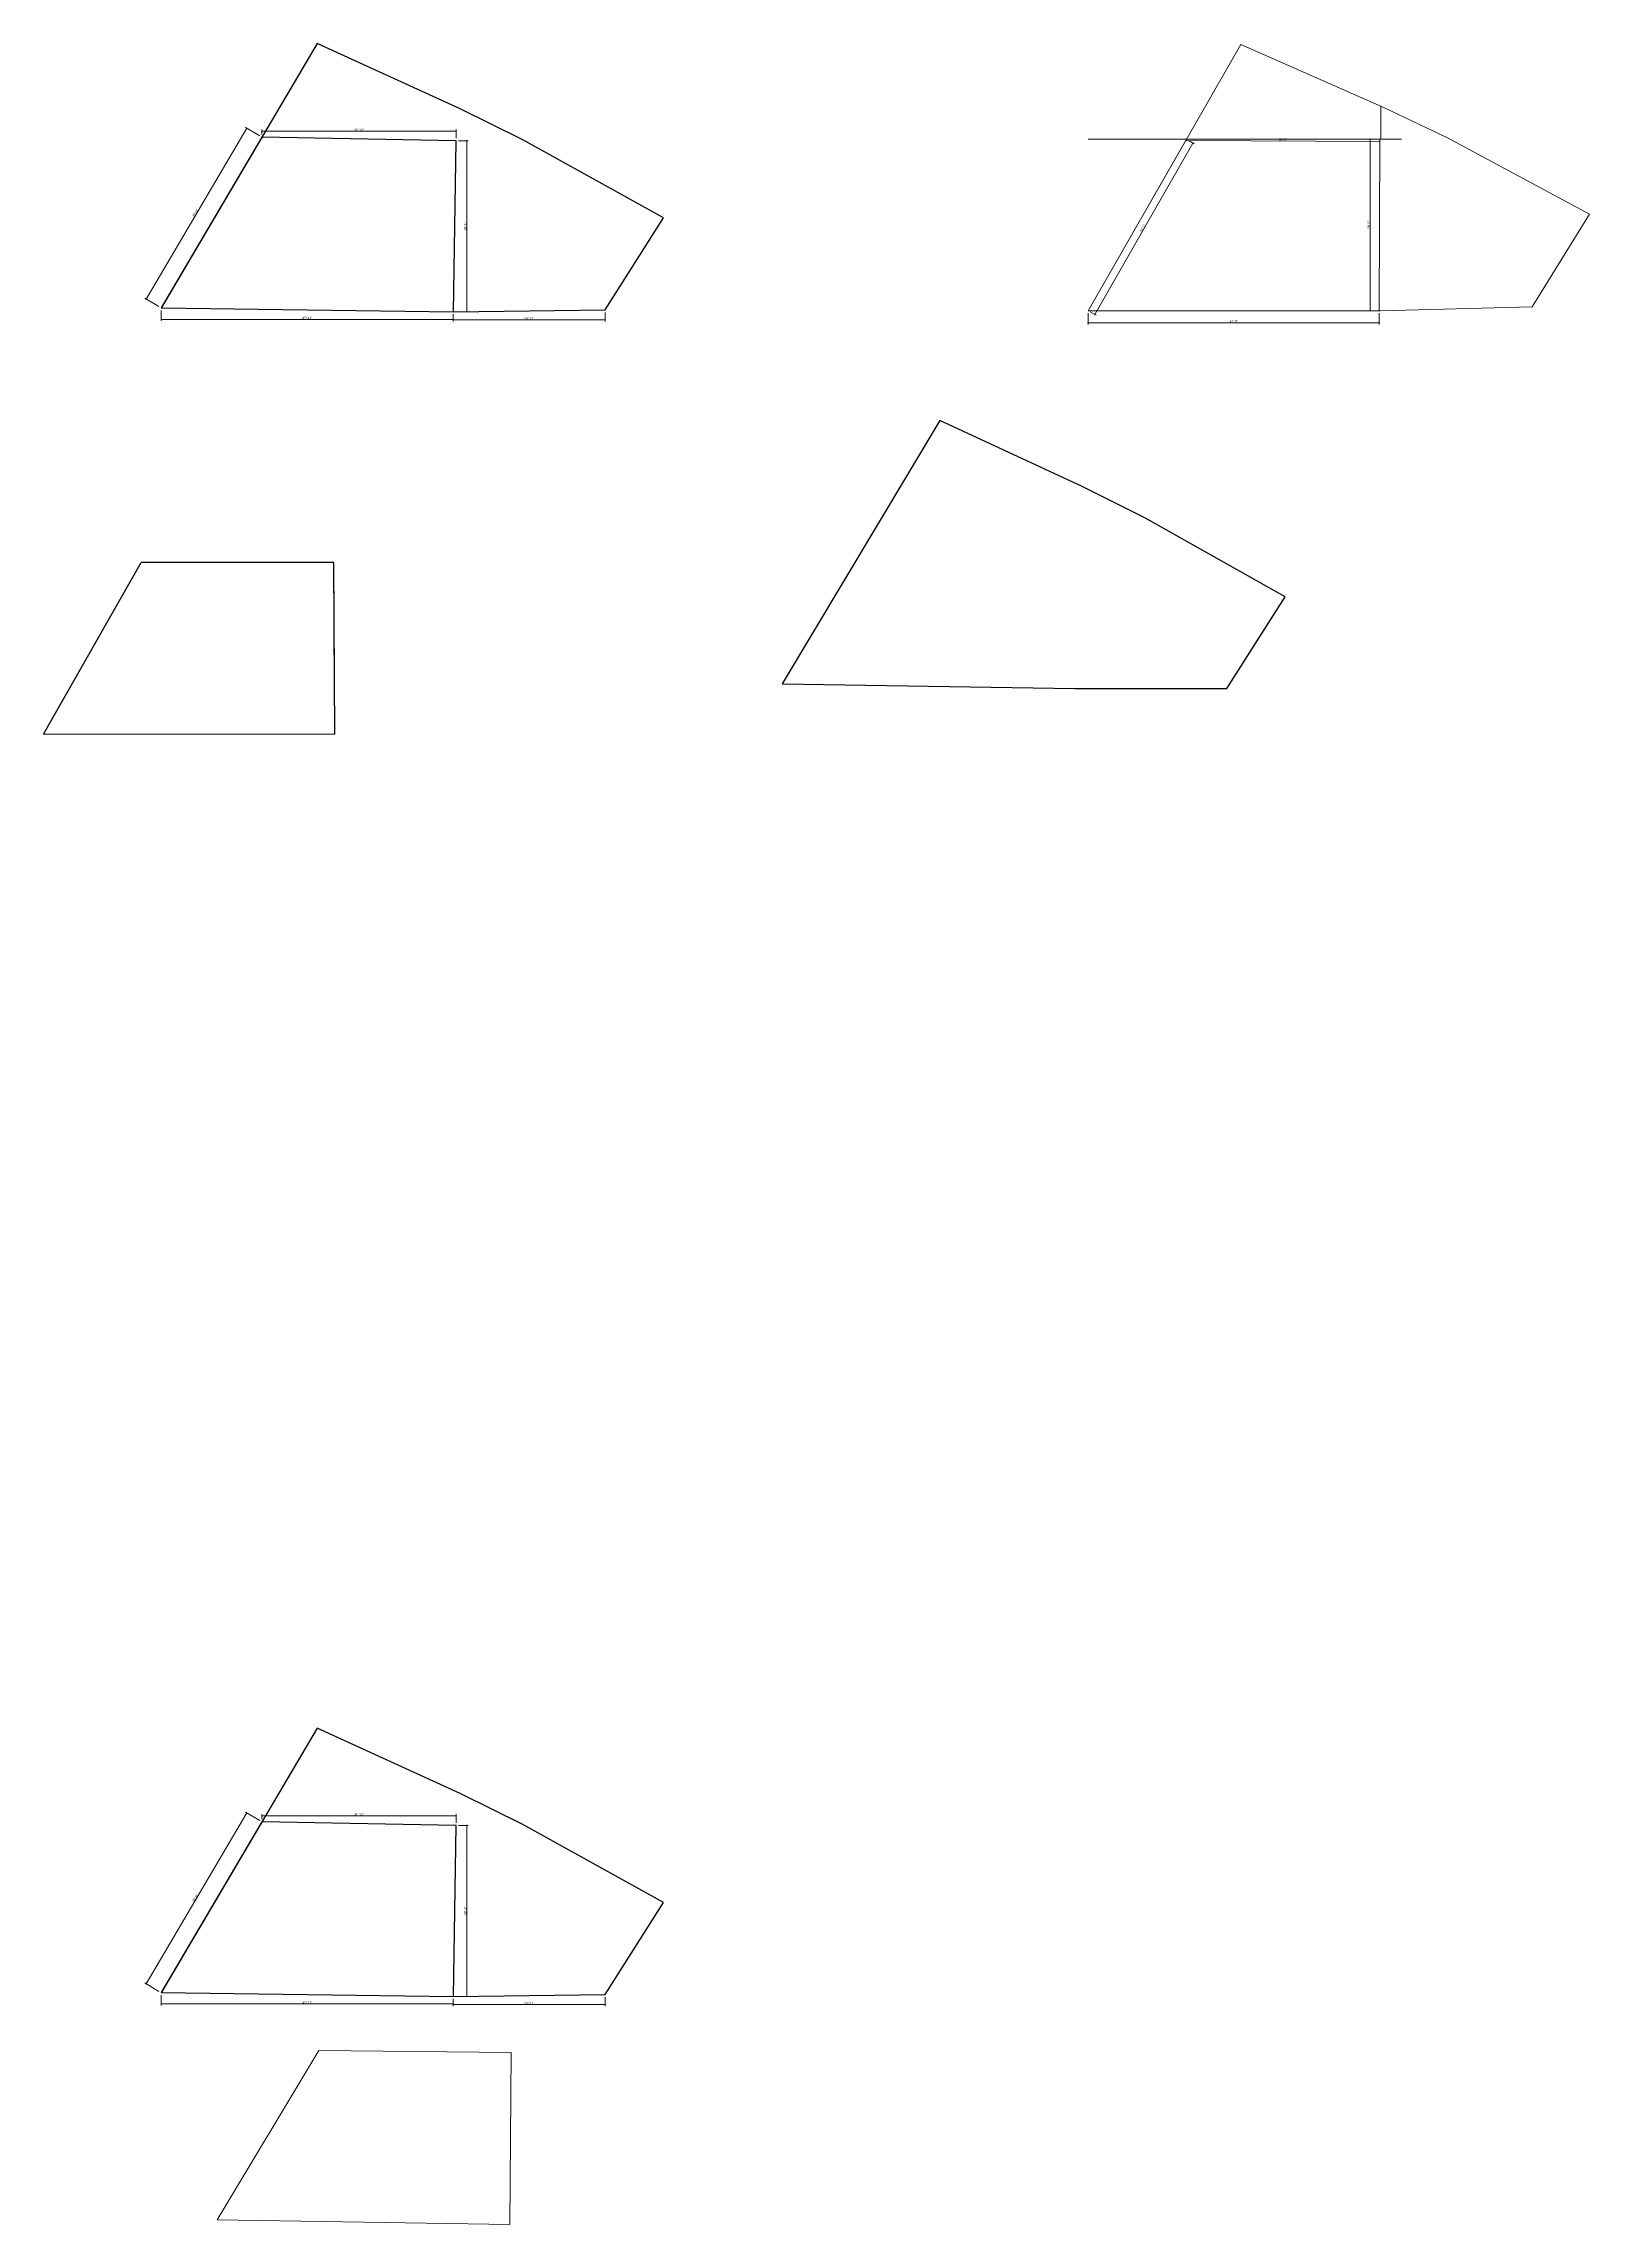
# Model space of a CAD drawing. Header units: inches. Extents: x 4069 to 291496, y -47643 to 12535.
# Drawn here: x 85959 to 89001, y -8113 to -3821 of the extents above; entities that cross this region are included whole.
import ezdxf

# ---------------------------------------------------------------- set-up
doc = ezdxf.new("R2010")
doc.units = ezdxf.units.IN
doc.header["$LTSCALE"] = 5
doc.header["$MEASUREMENT"] = 0
doc.layers.add('A-WALL', color=7, linetype='Continuous', lineweight=9)
doc.layers.add('DOOR', color=62, linetype='Continuous', lineweight=0)
doc.layers.add('dim line', color=7, linetype='Continuous', lineweight=15, true_color=0xfab2b2)
doc.layers.add('WALL', color=7, linetype='Continuous')
doc.styles.get("Standard").update_dxf_attribs({"font": 'arial.ttf'})
doc.dimstyles.new('Standard$0', dxfattribs={"dimtxt": 6, "dimasz": 4, "dimexe": 3, "dimexo": 6, "dimgap": 3, "dimtad": 1, "dimdec": 1, "dimzin": 0, "dimdsep": 46, "dimlunit": 4, "dimtxsty": 'Standard', "dimcen": 0.09, "dimclrd": 6, "dimclre": 6, "dimclrt": 7, "dimadec": 0, "dimazin": 0, "dimtfac": 1, "dimtdec": 1, "dimtix": 1, "dimtofl": 0, "dimtmove": 1, "dimatfit": 3, "dimfxl": 1, "dimtolj": 1, "dimtzin": 0, "dimlwd": 18, "dimlwe": 18, "dimarcsym": 0})

# ---------------------------------------------------------------- blocks, each defined once
blk = doc.blocks.new('oblique')
at = {"color": 0, "lineweight": -2}
blk.add_line((0.25, 0.25), (-0.25, -0.25), dxfattribs=at)
at = {"layer": 'dim line', "lineweight": 9}
for p, q in [((-0.4375, 0), (0.4375, 0)), ((0, 0.4375), (0, -0.4375))]:
    blk.add_line(p, q, dxfattribs=at)
blk = doc.blocks.new('*D2700')
at = {"layer": 'A-WALL', "color": 33, "lineweight": 0, "ltscale": 5, "transparency": 16777216}
blk.add_line((88221.3, -4016.5), (88027.9, -4354), dxfattribs=at)
at = {"layer": 'A-WALL', "color": 47, "lineweight": 0, "ltscale": 5, "transparency": 16777216}
for p, q in [((88212.5, -4011.5), (88223.9, -4018)), ((88019.1, -4349), (88030.5, -4355.5))]:
    blk.add_line(p, q, dxfattribs=at)
at = {"layer": 'Defpoints', "color": 0, "ltscale": 5, "transparency": 16777216}
for p in [(88208.2, -4009), (88014.8, -4346.5), (88027.9, -4354)]:
    blk.add_point(p, dxfattribs=at)
at = {"layer": 'A-WALL', "color": 33, "lineweight": 0, "ltscale": 5, "transparency": 16777216, "xscale": 2, "yscale": 2, "zscale": 2}
for p, rotation in [((88221.3, -4016.5), 60.18268386595308), ((88027.9, -4354), 240.182683865953)]:
    blk.add_blockref('oblique', p, dxfattribs=dict(at, rotation=rotation))
at = {"layer": 'A-WALL', "color": 7, "ltscale": 5, "transparency": 16777216, "insert": (88122.2, -4183.9), "char_height": 4.5, "attachment_point": 5, "rotation": 60.1827}
blk.add_mtext('\\A1;32\'-5"', dxfattribs=at)
blk = doc.blocks.new('_OBLIQUE')
at = {"color": 0, "linetype": 'ByBlock'}
blk.add_line((-0.5, -0.5), (0.5, 0.5), dxfattribs=at)
blk = doc.blocks.new('*D2701')
at = {"layer": 'A-WALL', "color": 33, "lineweight": 0, "ltscale": 5, "transparency": 16777216}
blk.add_line((88208.2, -4011.4), (88588.9, -4013.4), dxfattribs=at)
at = {"layer": 'A-WALL', "color": 47, "lineweight": 0, "ltscale": 5, "transparency": 16777216}
for p, q in [((88208.2, -4014), (88208.2, -4014.4)), ((88588.9, -4014), (88588.8, -4016.4))]:
    blk.add_line(p, q, dxfattribs=at)
at = {"layer": 'Defpoints', "color": 0, "ltscale": 5, "transparency": 16777216}
for p in [(88208.2, -4009), (88588.9, -4009), (88588.9, -4013.4)]:
    blk.add_point(p, dxfattribs=at)
at = {"layer": 'A-WALL', "color": 33, "lineweight": 0, "ltscale": 5, "transparency": 16777216, "xscale": 2, "yscale": 2, "zscale": 2}
for p, rotation in [((88208.2, -4011.4), 179.6977891260822), ((88588.9, -4013.4), 359.6977891260822)]:
    blk.add_blockref('oblique', p, dxfattribs=dict(at, rotation=rotation))
at = {"layer": 'A-WALL', "color": 7, "ltscale": 5, "transparency": 16777216, "insert": (88398.5, -4009.6), "char_height": 4.5, "attachment_point": 5, "rotation": 359.6978}
blk.add_mtext('\\A1;31\'-9"', dxfattribs=at)
blk = doc.blocks.new('*D2702')
at = {"layer": 'A-WALL', "color": 47, "lineweight": 0, "ltscale": 5, "transparency": 16777216}
for p, q in [((88583.9, -4009), (88567.1, -4009)), ((88582.9, -4346.5), (88567.1, -4346.5))]:
    blk.add_line(p, q, dxfattribs=at)
at = {"layer": 'A-WALL', "color": 33, "lineweight": 0, "ltscale": 5, "transparency": 16777216}
blk.add_line((88570.1, -4346.5), (88570.1, -4009), dxfattribs=at)
at = {"layer": 'Defpoints', "color": 0, "ltscale": 5, "transparency": 16777216}
for p in [(88570.1, -4009), (88588.9, -4009, -58.2), (88587.9, -4346.5, -58.2)]:
    blk.add_point(p, dxfattribs=at)
at = {"layer": 'A-WALL', "color": 33, "lineweight": 0, "ltscale": 5, "transparency": 16777216, "xscale": 2, "yscale": 2, "zscale": 2}
for p, rotation in [((88570.1, -4009), 90), ((88570.1, -4346.5), 270)]:
    blk.add_blockref('oblique', p, dxfattribs=dict(at, rotation=rotation))
at = {"layer": 'A-WALL', "color": 7, "ltscale": 5, "transparency": 16777216, "insert": (88567.3, -4177.7), "char_height": 4.5, "attachment_point": 5, "rotation": 90}
blk.add_mtext('\\A1;28\'-2"', dxfattribs=at)
blk = doc.blocks.new('*D2703')
at = {"layer": 'A-WALL', "color": 47, "lineweight": 0, "ltscale": 5, "transparency": 16777216}
for p, q in [((88014.8, -4351.5), (88014.8, -4373.4)), ((88587.9, -4351.5), (88587.9, -4373.4))]:
    blk.add_line(p, q, dxfattribs=at)
at = {"layer": 'A-WALL', "color": 33, "lineweight": 0, "ltscale": 5, "transparency": 16777216}
blk.add_line((88014.8, -4370.4), (88587.9, -4370.4), dxfattribs=at)
at = {"layer": 'Defpoints', "color": 0, "ltscale": 5, "transparency": 16777216}
for p in [(88014.8, -4346.5, -58.2), (88587.9, -4346.5, -58.2), (88587.9, -4370.4)]:
    blk.add_point(p, dxfattribs=at)
at = {"layer": 'A-WALL', "color": 33, "lineweight": 0, "ltscale": 5, "transparency": 16777216, "xscale": 2, "yscale": 2, "zscale": 2, "rotation": 180}
blk.add_blockref('oblique', (88014.8, -4370.4), dxfattribs=at)
at = {"layer": 'A-WALL', "color": 33, "lineweight": 0, "ltscale": 5, "transparency": 16777216, "xscale": 2, "yscale": 2, "zscale": 2}
blk.add_blockref('oblique', (88587.9, -4370.4), dxfattribs=at)
at = {"layer": 'A-WALL', "color": 7, "ltscale": 5, "transparency": 16777216, "insert": (88301.4, -4367.6), "char_height": 4.5, "attachment_point": 5}
blk.add_mtext('\\A1;47\'-9"', dxfattribs=at)
blk = doc.blocks.new('*D2705')
at = {"layer": 'A-WALL', "color": 47, "lineweight": 0, "ltscale": 5, "transparency": 16777216}
for p, q in [((86765.5, -4353.5), (86765.5, -4367.5)), ((87064.3, -4349.8), (87064.3, -4367.5))]:
    blk.add_line(p, q, dxfattribs=at)
at = {"layer": 'A-WALL', "color": 33, "lineweight": 0, "ltscale": 5, "transparency": 16777216}
blk.add_line((86765.5, -4364.5), (87064.3, -4364.5), dxfattribs=at)
at = {"layer": 'Defpoints', "color": 0, "ltscale": 5, "transparency": 16777216}
for p in [(86765.5, -4348.5, -58.2), (87064.3, -4344.8, -58.2), (87064.3, -4364.5)]:
    blk.add_point(p, dxfattribs=at)
at = {"layer": 'A-WALL', "color": 33, "lineweight": 0, "ltscale": 5, "transparency": 16777216, "xscale": 2, "yscale": 2, "zscale": 2, "rotation": 180}
blk.add_blockref('oblique', (86765.5, -4364.5), dxfattribs=at)
at = {"layer": 'A-WALL', "color": 33, "lineweight": 0, "ltscale": 5, "transparency": 16777216, "xscale": 2, "yscale": 2, "zscale": 2}
blk.add_blockref('oblique', (87064.3, -4364.5), dxfattribs=at)
at = {"layer": 'A-WALL', "color": 7, "ltscale": 5, "transparency": 16777216, "insert": (86914.9, -4361.7), "char_height": 4.5, "attachment_point": 5}
blk.add_mtext('\\A1;24\'-11"', dxfattribs=at)
blk = doc.blocks.new('*D2706')
at = {"layer": 'A-WALL', "color": 47, "lineweight": 0, "ltscale": 5, "transparency": 16777216}
for p, q in [((86775.8, -4011.9), (86794.8, -4011.9)), ((86770.5, -4348.5), (86794.8, -4348.5))]:
    blk.add_line(p, q, dxfattribs=at)
at = {"layer": 'A-WALL', "color": 33, "lineweight": 0, "ltscale": 5, "transparency": 16777216}
blk.add_line((86791.8, -4348.5), (86791.8, -4011.9), dxfattribs=at)
at = {"layer": 'Defpoints', "color": 0, "ltscale": 5, "transparency": 16777216}
for p in [(86770.8, -4011.9), (86791.8, -4011.9), (86765.5, -4348.5)]:
    blk.add_point(p, dxfattribs=at)
at = {"layer": 'A-WALL', "color": 33, "lineweight": 0, "ltscale": 5, "transparency": 16777216, "xscale": 2, "yscale": 2, "zscale": 2}
for p, rotation in [((86791.8, -4011.9), 90), ((86791.8, -4348.5), 270)]:
    blk.add_blockref('oblique', p, dxfattribs=dict(at, rotation=rotation))
at = {"layer": 'A-WALL', "color": 7, "ltscale": 5, "transparency": 16777216, "insert": (86789, -4180.2), "char_height": 4.5, "attachment_point": 5, "rotation": 90}
blk.add_mtext('\\A1;28\'-1"', dxfattribs=at)
blk = doc.blocks.new('*D2707')
at = {"layer": 'A-WALL', "color": 47, "lineweight": 0, "ltscale": 5, "transparency": 16777216}
for p, q in [((86388.9, -3999.9), (86388.9, -3990)), ((86770.8, -4006.9), (86770.8, -3990))]:
    blk.add_line(p, q, dxfattribs=at)
at = {"layer": 'A-WALL', "color": 33, "lineweight": 0, "ltscale": 5, "transparency": 16777216}
blk.add_line((86770.8, -3993), (86388.9, -3993), dxfattribs=at)
at = {"layer": 'Defpoints', "color": 0, "ltscale": 5, "transparency": 16777216}
for p in [(86388.9, -3993), (86388.9, -4004.9), (86770.8, -4011.9)]:
    blk.add_point(p, dxfattribs=at)
at = {"layer": 'A-WALL', "color": 33, "lineweight": 0, "ltscale": 5, "transparency": 16777216, "xscale": 2, "yscale": 2, "zscale": 2, "rotation": 180}
blk.add_blockref('oblique', (86388.9, -3993), dxfattribs=at)
at = {"layer": 'A-WALL', "color": 33, "lineweight": 0, "ltscale": 5, "transparency": 16777216, "xscale": 2, "yscale": 2, "zscale": 2}
blk.add_blockref('oblique', (86770.8, -3993), dxfattribs=at)
at = {"layer": 'A-WALL', "color": 7, "ltscale": 5, "transparency": 16777216, "insert": (86579.9, -3990.2), "char_height": 4.5, "attachment_point": 5}
blk.add_mtext('\\A1;31\'-10"', dxfattribs=at)
blk = doc.blocks.new('*D2708')
at = {"layer": 'A-WALL', "color": 47, "lineweight": 0, "ltscale": 5, "transparency": 16777216}
for p, q in [((86190.4, -4346.1), (86190.4, -4366.5)), ((86765.5, -4353.5), (86765.5, -4366.5))]:
    blk.add_line(p, q, dxfattribs=at)
at = {"layer": 'A-WALL', "color": 33, "lineweight": 0, "ltscale": 5, "transparency": 16777216}
blk.add_line((86190.4, -4363.5), (86765.5, -4363.5), dxfattribs=at)
at = {"layer": 'Defpoints', "color": 0, "ltscale": 5, "transparency": 16777216}
for p in [(86190.4, -4341.1), (86765.5, -4348.5), (86765.5, -4363.5)]:
    blk.add_point(p, dxfattribs=at)
at = {"layer": 'A-WALL', "color": 33, "lineweight": 0, "ltscale": 5, "transparency": 16777216, "xscale": 2, "yscale": 2, "zscale": 2, "rotation": 180}
blk.add_blockref('oblique', (86190.4, -4363.5), dxfattribs=at)
at = {"layer": 'A-WALL', "color": 33, "lineweight": 0, "ltscale": 5, "transparency": 16777216, "xscale": 2, "yscale": 2, "zscale": 2}
blk.add_blockref('oblique', (86765.5, -4363.5), dxfattribs=at)
at = {"layer": 'A-WALL', "color": 7, "ltscale": 5, "transparency": 16777216, "insert": (86478, -4360.7), "char_height": 4.5, "attachment_point": 5}
blk.add_mtext('\\A1;47\'-11"', dxfattribs=at)
blk = doc.blocks.new('*D2709')
at = {"layer": 'A-WALL', "color": 33, "lineweight": 0, "ltscale": 5, "transparency": 16777216}
blk.add_line((86359.1, -3987.4), (86160.7, -4323.5), dxfattribs=at)
at = {"layer": 'A-WALL', "color": 47, "lineweight": 0, "ltscale": 5, "transparency": 16777216}
for p, q in [((86384.6, -4002.4), (86356.6, -3985.8)), ((86186.1, -4338.5), (86158.1, -4322))]:
    blk.add_line(p, q, dxfattribs=at)
at = {"layer": 'Defpoints', "color": 0, "ltscale": 5, "transparency": 16777216}
for p in [(86388.9, -4004.9), (86160.7, -4323.5), (86190.4, -4341.1)]:
    blk.add_point(p, dxfattribs=at)
at = {"layer": 'A-WALL', "color": 33, "lineweight": 0, "ltscale": 5, "transparency": 16777216, "xscale": 2, "yscale": 2, "zscale": 2}
for p, rotation in [((86359.1, -3987.4), 59.43807838546454), ((86160.7, -4323.5), 239.4380783854645)]:
    blk.add_blockref('oblique', p, dxfattribs=dict(at, rotation=rotation))
at = {"layer": 'A-WALL', "color": 7, "ltscale": 5, "transparency": 16777216, "insert": (86257.5, -4154), "char_height": 4.5, "attachment_point": 5, "rotation": 59.4381}
blk.add_mtext('\\A1;32\'-6"', dxfattribs=at)
blk = doc.blocks.new('vh g')
at = {"layer": 'A-WALL', "lineweight": 30}
for p, q in [((85959.1, -5179.9), (86151, -4841.9)), ((86530, -4841.9), (86151, -4841.9)), ((86174.6, -4841.9), (86151, -4841.9)), ((86294, -4841.9), (86246.6, -4841.9)), ((86531.5, -5083.9), (86530, -4841.9)), ((86532.1, -5179.9), (86530, -4841.9))]:
    blk.add_line(p, q, dxfattribs=at)
at = {"layer": 'A-WALL', "ltscale": 5}
blk.add_line((85959.1, -5179.9), (86532.1, -5179.9), dxfattribs=at)
blk = doc.blocks.new('*D2715')
at = {"layer": 'A-WALL', "color": 47, "lineweight": 0, "ltscale": 5, "transparency": 16777216}
for p, q in [((86765.5, -7669.4), (86765.5, -7683.3)), ((87064.3, -7665.7), (87064.3, -7683.3))]:
    blk.add_line(p, q, dxfattribs=at)
at = {"layer": 'A-WALL', "color": 33, "lineweight": 0, "ltscale": 5, "transparency": 16777216}
blk.add_line((86765.5, -7680.3), (87064.3, -7680.3), dxfattribs=at)
at = {"layer": 'Defpoints', "color": 0, "ltscale": 5, "transparency": 16777216}
for p in [(86765.5, -7664.4, -58.2), (87064.3, -7660.7, -58.2), (87064.3, -7680.3)]:
    blk.add_point(p, dxfattribs=at)
at = {"layer": 'A-WALL', "color": 33, "lineweight": 0, "ltscale": 5, "transparency": 16777216, "xscale": 2, "yscale": 2, "zscale": 2, "rotation": 180}
blk.add_blockref('oblique', (86765.5, -7680.3), dxfattribs=at)
at = {"layer": 'A-WALL', "color": 33, "lineweight": 0, "ltscale": 5, "transparency": 16777216, "xscale": 2, "yscale": 2, "zscale": 2}
blk.add_blockref('oblique', (87064.3, -7680.3), dxfattribs=at)
at = {"layer": 'A-WALL', "color": 7, "ltscale": 5, "transparency": 16777216, "insert": (86914.9, -7677.6), "char_height": 4.5, "attachment_point": 5}
blk.add_mtext('\\A1;24\'-11"', dxfattribs=at)
blk = doc.blocks.new('*D2716')
at = {"layer": 'A-WALL', "color": 47, "lineweight": 0, "ltscale": 5, "transparency": 16777216}
for p, q in [((86775.8, -7327.8), (86794.8, -7327.8)), ((86770.5, -7664.4), (86794.8, -7664.4))]:
    blk.add_line(p, q, dxfattribs=at)
at = {"layer": 'A-WALL', "color": 33, "lineweight": 0, "ltscale": 5, "transparency": 16777216}
blk.add_line((86791.8, -7664.4), (86791.8, -7327.8), dxfattribs=at)
at = {"layer": 'Defpoints', "color": 0, "ltscale": 5, "transparency": 16777216}
for p in [(86770.8, -7327.8), (86791.8, -7327.8), (86765.5, -7664.4)]:
    blk.add_point(p, dxfattribs=at)
at = {"layer": 'A-WALL', "color": 33, "lineweight": 0, "ltscale": 5, "transparency": 16777216, "xscale": 2, "yscale": 2, "zscale": 2}
for p, rotation in [((86791.8, -7327.8), 90), ((86791.8, -7664.4), 270)]:
    blk.add_blockref('oblique', p, dxfattribs=dict(at, rotation=rotation))
at = {"layer": 'A-WALL', "color": 7, "ltscale": 5, "transparency": 16777216, "insert": (86789, -7496.1), "char_height": 4.5, "attachment_point": 5, "rotation": 90}
blk.add_mtext('\\A1;28\'-1"', dxfattribs=at)
blk = doc.blocks.new('*D2717')
at = {"layer": 'A-WALL', "color": 47, "lineweight": 0, "ltscale": 5, "transparency": 16777216}
for p, q in [((86388.9, -7315.8), (86388.9, -7305.9)), ((86770.8, -7322.8), (86770.8, -7305.9))]:
    blk.add_line(p, q, dxfattribs=at)
at = {"layer": 'A-WALL', "color": 33, "lineweight": 0, "ltscale": 5, "transparency": 16777216}
blk.add_line((86770.8, -7308.9), (86388.9, -7308.9), dxfattribs=at)
at = {"layer": 'Defpoints', "color": 0, "ltscale": 5, "transparency": 16777216}
for p in [(86388.9, -7308.9), (86388.9, -7320.8), (86770.8, -7327.8)]:
    blk.add_point(p, dxfattribs=at)
at = {"layer": 'A-WALL', "color": 33, "lineweight": 0, "ltscale": 5, "transparency": 16777216, "xscale": 2, "yscale": 2, "zscale": 2, "rotation": 180}
blk.add_blockref('oblique', (86388.9, -7308.9), dxfattribs=at)
at = {"layer": 'A-WALL', "color": 33, "lineweight": 0, "ltscale": 5, "transparency": 16777216, "xscale": 2, "yscale": 2, "zscale": 2}
blk.add_blockref('oblique', (86770.8, -7308.9), dxfattribs=at)
at = {"layer": 'A-WALL', "color": 7, "ltscale": 5, "transparency": 16777216, "insert": (86579.9, -7306.1), "char_height": 4.5, "attachment_point": 5}
blk.add_mtext('\\A1;31\'-10"', dxfattribs=at)
blk = doc.blocks.new('*D2718')
at = {"layer": 'A-WALL', "color": 47, "lineweight": 0, "ltscale": 5, "transparency": 16777216}
for p, q in [((86190.4, -7661.9), (86190.4, -7682.3)), ((86765.5, -7669.4), (86765.5, -7682.3))]:
    blk.add_line(p, q, dxfattribs=at)
at = {"layer": 'A-WALL', "color": 33, "lineweight": 0, "ltscale": 5, "transparency": 16777216}
blk.add_line((86190.4, -7679.3), (86765.5, -7679.3), dxfattribs=at)
at = {"layer": 'Defpoints', "color": 0, "ltscale": 5, "transparency": 16777216}
for p in [(86190.4, -7656.9), (86765.5, -7664.4), (86765.5, -7679.3)]:
    blk.add_point(p, dxfattribs=at)
at = {"layer": 'A-WALL', "color": 33, "lineweight": 0, "ltscale": 5, "transparency": 16777216, "xscale": 2, "yscale": 2, "zscale": 2, "rotation": 180}
blk.add_blockref('oblique', (86190.4, -7679.3), dxfattribs=at)
at = {"layer": 'A-WALL', "color": 33, "lineweight": 0, "ltscale": 5, "transparency": 16777216, "xscale": 2, "yscale": 2, "zscale": 2}
blk.add_blockref('oblique', (86765.5, -7679.3), dxfattribs=at)
at = {"layer": 'A-WALL', "color": 7, "ltscale": 5, "transparency": 16777216, "insert": (86478, -7676.6), "char_height": 4.5, "attachment_point": 5}
blk.add_mtext('\\A1;47\'-11"', dxfattribs=at)
blk = doc.blocks.new('*D2719')
at = {"layer": 'A-WALL', "color": 33, "lineweight": 0, "ltscale": 5, "transparency": 16777216}
blk.add_line((86359.1, -7303.2), (86160.7, -7639.4), dxfattribs=at)
at = {"layer": 'A-WALL', "color": 47, "lineweight": 0, "ltscale": 5, "transparency": 16777216}
for p, q in [((86384.6, -7318.2), (86356.6, -7301.7)), ((86186.1, -7654.4), (86158.1, -7637.8))]:
    blk.add_line(p, q, dxfattribs=at)
at = {"layer": 'Defpoints', "color": 0, "ltscale": 5, "transparency": 16777216}
for p in [(86388.9, -7320.8), (86160.7, -7639.4), (86190.4, -7656.9)]:
    blk.add_point(p, dxfattribs=at)
at = {"layer": 'A-WALL', "color": 33, "lineweight": 0, "ltscale": 5, "transparency": 16777216, "xscale": 2, "yscale": 2, "zscale": 2}
for p, rotation in [((86359.1, -7303.2), 59.43807838546454), ((86160.7, -7639.4), 239.4380783854645)]:
    blk.add_blockref('oblique', p, dxfattribs=dict(at, rotation=rotation))
at = {"layer": 'A-WALL', "color": 7, "ltscale": 5, "transparency": 16777216, "insert": (86257.5, -7469.9), "char_height": 4.5, "attachment_point": 5, "rotation": 59.4381}
blk.add_mtext('\\A1;32\'-6"', dxfattribs=at)

msp = doc.modelspace()

# ---------------------------------------------------------------- linework, layer by layer
at = {"elevation": -58.16904}
for points in [[(86190.39611, -4341.05132), (86765.51779, -4348.52592), (87064.29165, -4344.81153), (87179.48519, -4163.82289), (86902.52751, -4010.30238), (86778.81765, -3949.06415), (86497.61677, -3820.78573), (86190.94519, -4340.12649)], [(86190.39611, -7656.91629), (86765.51779, -7664.39089), (87064.29165, -7660.67649), (87179.48519, -7479.68786), (86902.52751, -7326.16735), (86778.81765, -7264.92912), (86497.61677, -7136.6507), (86190.94519, -7655.99145)]]:
    msp.add_lwpolyline(points, dxfattribs=at)
for points in [[(86770.83193, -4011.90614), (86388.88106, -4004.92697), (86190.39905, -4341.05136), (86765.51779, -4348.52592)], [(86770.83193, -7327.77111), (86388.88106, -7320.79194), (86190.39905, -7656.91633), (86765.51779, -7664.39089)]]:
    msp.add_lwpolyline(points, close=True)
at = {"layer": 'A-WALL', "ltscale": 5}
for p, q in [((88590.88784, -4009.81043), (88591.072, -3943.79292)), ((88014.78136, -4008.97085), (88631.73314, -4008.97085))]:
    msp.add_line(p, q, dxfattribs=at)
at = {"layer": 'A-WALL', "color": 1, "ltscale": 5, "elevation": -58.16904}
msp.add_lwpolyline([(86300.98988, -8104.42705), (86876.92502, -8113.07094), (86879.13185, -7775.07814), (86500.65653, -7770.57944)], close=True, dxfattribs=at)
at = {"layer": 'DOOR'}
for points, elevation in [([(88014.78136, -4346.47085), (88589.94868, -4346.47085), (88888.64903, -4338.87406), (89001.48081, -4156.40372), (88722.55145, -4006.49537), (88598.05623, -3946.86998), (88315.21206, -3822.25671)], -116.33808), ([(88588.88691, -4008.97084), (88208.20491, -4008.97085), (88014.78136, -4346.47085), (88587.94868, -4346.47085)], -58.16904)]:
    msp.add_lwpolyline(points, close=True, dxfattribs=dict(at, elevation=elevation))
at = {"layer": 'WALL', "color": 2, "linetype": 'ByBlock', "ltscale": 5, "elevation": -58.16904}
msp.add_lwpolyline([(87722.87937, -4562.66057), (87412.75385, -5081.19815), (87988.68899, -5089.84203), (88287.86168, -5089.84203), (88402.81667, -4909.50966), (88126.72279, -4754.44107), (88003.35771, -4692.51123)], close=True, dxfattribs=at)

# ---------------------------------------------------------------- block references
at = {"layer": 'A-WALL'}
msp.add_blockref('vh g', (0, 0), dxfattribs=at)

# ---------------------------------------------------------------- dimensions: what is measured, and where the dimension line sits
at = {"layer": 'A-WALL', "ltscale": 5}
for p1, p2, distance, picture, middle in [((86388.88106, -4004.92697), (86190.39905, -4341.05136), -34.54003, '*D2709', (86257.48806, -4154.00336)), ((88208.20491, -4008.97085, -58.16904), (88014.78136, -4346.47085, -58.16904), 15.14321, '*D2700', (88122.20306, -4183.85878, -58.16904)), ((86388.88106, -7320.79194), (86190.39905, -7656.91633), -34.54003, '*D2719', (86257.48806, -7469.86833))]:
    dim = msp.add_aligned_dim(p1=p1, p2=p2, distance=distance, dimstyle='Standard$0', override={"dimtxt": 4.5, "dimasz": 2, "dimexo": 5, "dimgap": 0.5, "dimdec": 0, "dimzin": 12, "dimpost": '\\X', "dimblk": 'oblique', "dimcen": 3, "dimclrd": 33, "dimclre": 47, "dimtfac": 0.5, "dimtdec": 0, "dimfxl": 3, "dimlwd": 0, "dimlwe": 0}, dxfattribs=at)
    dim.commit()
    dim.dimension.update_dxf_attribs({"geometry": picture, "text_midpoint": middle})
for base, p1, p2, picture, middle in [((86388.88106, -3992.99236), (86770.83193, -4011.90614), (86388.88106, -4004.92697), '*D2707', (86579.85649, -3990.19325)), ((86765.51779, -4363.46257), (86190.39905, -4341.05136), (86765.51779, -4348.52592), '*D2708', (86477.95842, -4360.70336)), ((87064.29165, -4364.48252), (86765.51779, -4348.52592, -58.16904), (87064.29165, -4344.81153, -58.16904), '*D2705', (86914.90472, -4361.72331)), ((88587.94868, -4370.35672), (88014.78136, -4346.47085, -58.16904), (88587.94868, -4346.47085, -58.16904), '*D2703', (88301.36502, -4367.55915)), ((86388.88106, -7308.85733), (86770.83193, -7327.77111), (86388.88106, -7320.79194), '*D2717', (86579.85649, -7306.05822)), ((86765.51779, -7679.32754), (86190.39905, -7656.91633), (86765.51779, -7664.39089), '*D2718', (86477.95842, -7676.56833)), ((87064.29165, -7680.34748), (86765.51779, -7664.39089, -58.16904), (87064.29165, -7660.67649, -58.16904), '*D2715', (86914.90472, -7677.58828))]:
    dim = msp.add_linear_dim(base=base, p1=p1, p2=p2, dimstyle='Standard$0', override={"dimtxt": 4.5, "dimasz": 2, "dimexo": 5, "dimgap": 0.5, "dimdec": 0, "dimzin": 12, "dimpost": '\\X', "dimblk": 'oblique', "dimcen": 3, "dimclrd": 33, "dimclre": 47, "dimtfac": 0.5, "dimtdec": 0, "dimfxl": 3, "dimlwd": 0, "dimlwe": 0}, dxfattribs=at)
    dim.commit()
    dim.dimension.update_dxf_attribs({"geometry": picture, "text_midpoint": middle})
for base, p1, p2, angle, picture, middle in [((86791.80243, -4011.90614), (86765.51779, -4348.52592), (86770.83193, -4011.90614), 90, '*D2706', (86789.00485, -4180.21603)), ((88588.86348, -4013.41127, -58.16904), (88208.20491, -4008.97085, -58.16904), (88588.88691, -4008.97085, -58.16904), 359.69778913, '*D2701', (88398.54255, -4009.60824, -58.16904)), ((88570.11029, -4008.97084), (88587.94868, -4346.47085, -58.16904), (88588.88691, -4008.97084, -58.16904), 90, '*D2702', (88567.31271, -4177.72084)), ((86791.80243, -7327.77111), (86765.51779, -7664.39089), (86770.83193, -7327.77111), 90, '*D2716', (86789.00485, -7496.081))]:
    dim = msp.add_linear_dim(base=base, p1=p1, p2=p2, angle=angle, dimstyle='Standard$0', override={"dimtxt": 4.5, "dimasz": 2, "dimexo": 5, "dimgap": 0.5, "dimdec": 0, "dimzin": 12, "dimpost": '\\X', "dimblk": 'oblique', "dimcen": 3, "dimclrd": 33, "dimclre": 47, "dimtfac": 0.5, "dimtdec": 0, "dimfxl": 3, "dimlwd": 0, "dimlwe": 0}, dxfattribs=at)
    dim.commit()
    dim.dimension.update_dxf_attribs({"geometry": picture, "text_midpoint": middle})

doc.saveas('drawing.dxf')
